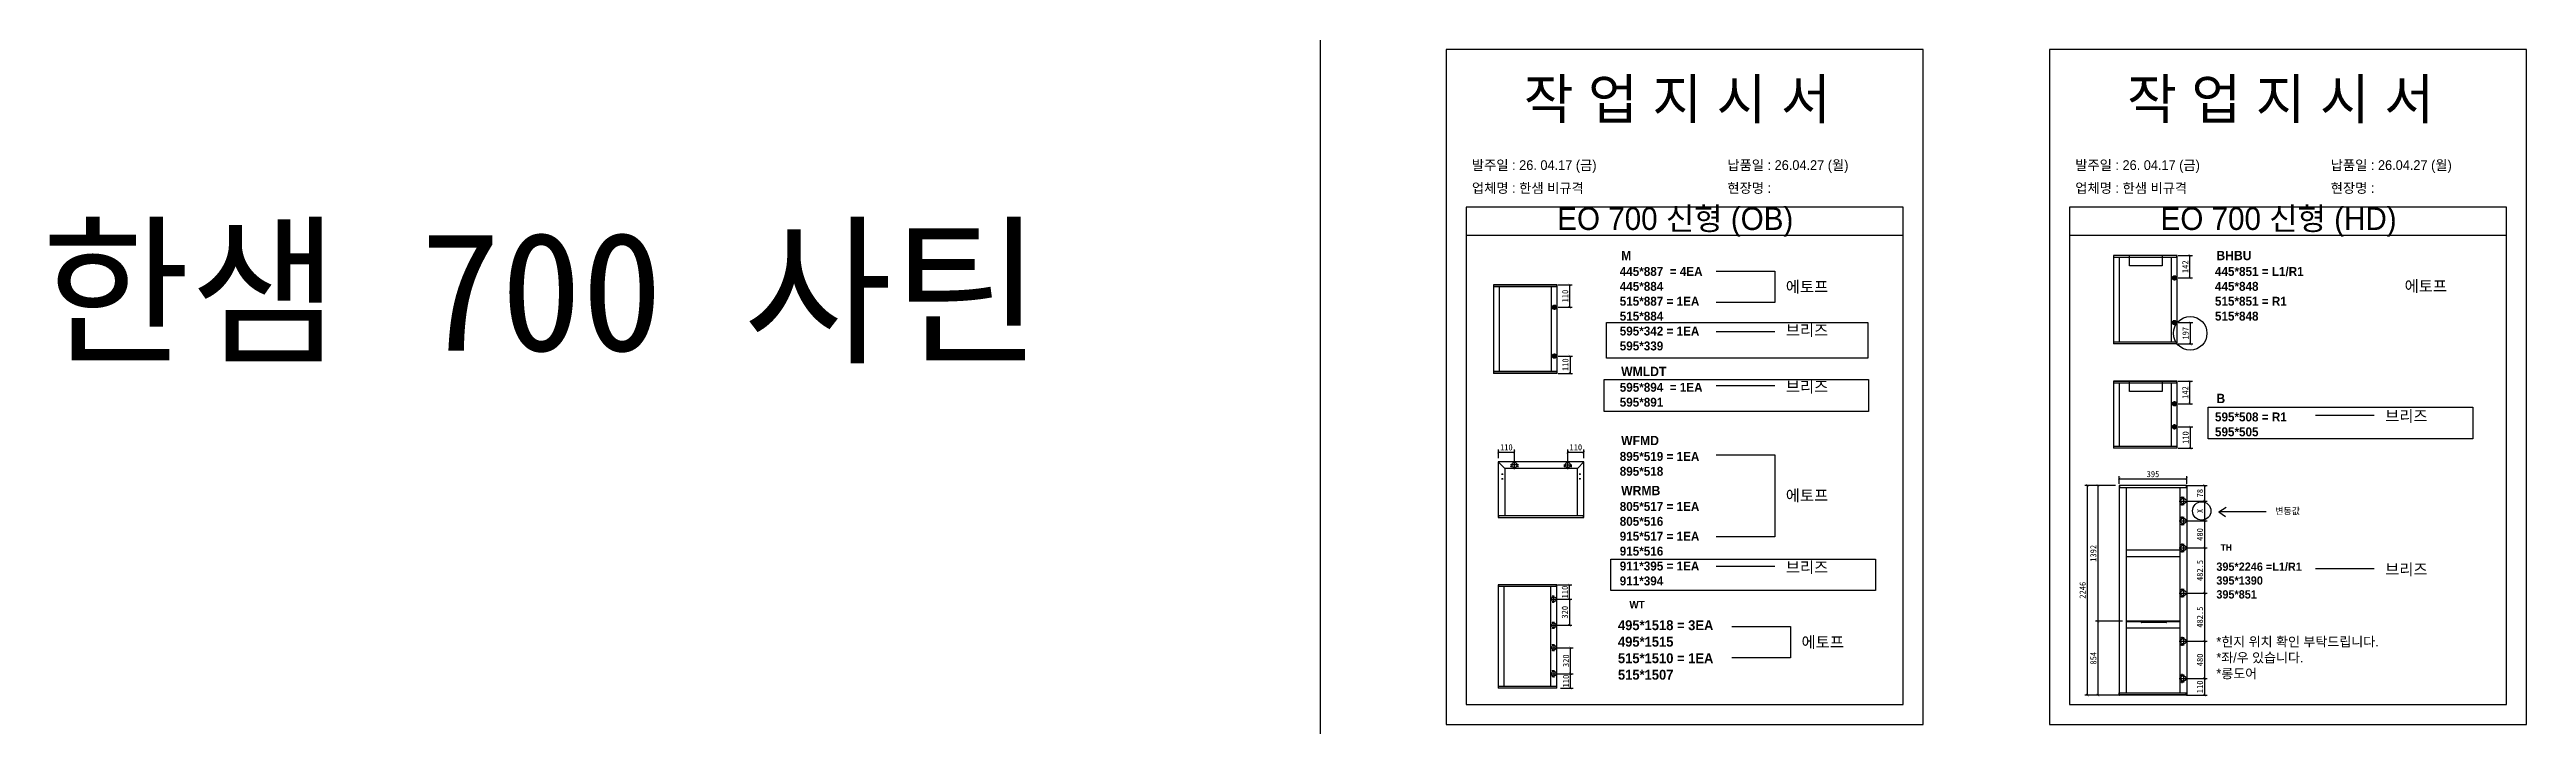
# Model space of a CAD drawing. Header units: millimetres. Extents: x -44117 to 256353, y -2095463 to 65325.
# Drawn here: x 105175 to 115164, y -880679 to -877959 of the extents above; entities that cross this region are included whole.
import ezdxf

# ---------------------------------------------------------------- set-up
doc = ezdxf.new("R2010")
doc.units = ezdxf.units.MM
doc.header["$LTSCALE"] = 10
doc.linetypes.add('CENTER', pattern=[50.8, 31.75, -6.35, 6.35, -6.35])
doc.linetypes.add('HIDDEN', pattern=[9.525, 6.35, -3.175])
doc.layers.add('CENTER', color=4, linetype='CENTER')
doc.layers.add('HIDDEN', color=3, linetype='HIDDEN')
doc.layers.add('Layer1', color=7, linetype='Continuous', lineweight=70)
doc.styles.add('MtX_Gulim', font='')
doc.styles.get('MtX_Gulim').set_extended_font_data('Gulim', bold=True)
doc.dimstyles.new('ISO-25', dxfattribs={"dimtxt": 2.5, "dimasz": 2.5, "dimexe": 1, "dimexo": 1, "dimtad": 1, "dimtxsty": 'Standard', "dimblk": 'ARCHTICK', "dimcen": 2.5, "dimadec": 0, "dimazin": 0, "dimtfac": 1, "dimtmove": 0, "dimatfit": 3, "dimfxl": 0, "dimarcsym": 0})

msp = doc.modelspace()

# ---------------------------------------------------------------- texts
at = {"linetype": 'Continuous', "style": 'MtX_Gulim'}
for s, height, p in [('M', 37.49849, (111513.13663, -878807.88791)), ('BHBU', 37.498494, (113913.81433, -878807.88791)), ('WMLDT', 37.498494, (111513.13663, -879274.89809)), ('B', 37.49849, (113913.81433, -879383.69576)), ('WFMD', 37.498494, (111513.13663, -879553.33755)), ('WRMB', 37.498494, (111513.13663, -879754.96612)), ('변동값', 26.080303, (114150.47903, -879831.87595)), ('TH', 26.080303, (113931.01364, -879978.59661)), ('WT', 30.315933, (111546.4711, -880211.55005))]:
    msp.add_text(s, height=height, dxfattribs=at).set_placement(p)
at = {"attachment_point": 1}
for s, width, gutter_width, heights, insert, char_height in [('{\\fGulim|b0|i0|c129|p50;작 업 지 시 서}', 3786.0728481, 14.30944, [-178.40505], (111120.11949, -878078.22736), 160.2657825), ('{\\fGulim|b0|i0|c129|p50;작 업 지 시 서}', 3786.0728481, 14.30944, [-178.40505], (113553.48833, -878078.22736), 160.2657825), ('{\\fGulim|b0|i0|c129|p50;업체명 : 한샘 비규격}', 3786.0728481, 14.30944, [41.34032], (110911.27661, -878497.30269), 39.2651167), ('\\pt11;{\\fGulim|b0|i0|c129|p50;발주일 : 26. 04.17 (금)}', 3786.0728481, 14.30944, [39.49878], (110911.27661, -878404.97108), 39.2651167), ('{\\fGulim|b0|i0|c129|p50;현장명 :}', 3786.0728481, 14.30944, [45.21037], (111941.53143, -878497.30269), 39.2651167), ('{\\fGulim|b0|i0|c129|p50;납품일 : 26.04.27 (월)}', 3786.0728481, 14.30944, [40.16974], (111941.53143, -878404.97108), 39.2651167), ('{\\fGulim|b0|i0|c129|p50;업체명 : 한샘 비규격}', 3786.0728481, 14.30944, [41.34032], (113344.64544, -878497.30269), 39.2651167), ('\\pt11;{\\fGulim|b0|i0|c129|p50;발주일 : 26. 04.17 (금)}', 3786.0728481, 14.30944, [39.49878], (113344.64544, -878404.97108), 39.2651167), ('{\\fGulim|b0|i0|c129|p50;현장명 :}', 3786.0728481, 14.30944, [45.21037], (114374.90027, -878497.30269), 39.2651167), ('{\\fGulim|b0|i0|c129|p50;납품일 : 26.04.27 (월)}', 3786.0728481, 14.30944, [40.16974], (114374.90027, -878404.97108), 39.2651167), ('{\\fGulim|b0|i0|c129|p50;EO 700 신형 (OB)}', 2155.3243433, 8.14604, [-114.80382], (111255.50316, -878594.80815), 91.2356303), ('{\\fGulim|b0|i0|c129|p50;EO 700 신형 (HD)}', 2155.3243433, 8.14604, [-114.80382], (113688.87199, -878594.80815), 91.2356303), ('{\\f굴림|b0|i0|c129|p50;한샘} 700 {\\f굴림|b0|i0|c129|p50;사틴}', 5072.1082947, 2395.6482, [-533.35869], (105140.70232, -878693.79932), 479.1296392), ('{\\f굴림|b0|i0|c129|p50;한샘} 700 {\\f굴림|b0|i0|c129|p50;사틴}', 5072.1082947, 2395.6482, [-533.35869], (105140.70232, -878693.79932), 479.1296392), ('{\\f굴림|b0|i0|c129|p50;한샘} 700 {\\f굴림|b0|i0|c129|p50;사틴}', 5072.1082947, 2395.6482, [-533.35869], (105140.70232, -878693.79932), 479.1296392), ('{\\f굴림|b0|i0|c129|p50;한샘} 700 {\\f굴림|b0|i0|c129|p50;사틴}', 5072.1082947, 2395.6482, [-533.35869], (105140.70232, -878693.79932), 479.1296392), ('{\\f굴림|b0|i0|c129|p50;한샘} 700 {\\f굴림|b0|i0|c129|p50;사틴}', 5072.1082947, 2395.6482, [-533.35869], (105140.70232, -878693.79932), 479.1296392), ('{\\f굴림|b1|i0|c129|p50;445*887  = 4EA\\P\\C1;445*884\\P\\C256;515*887 = 1EA\\P\\C1;515*884\\P\\C256;595*342 = 1EA\\P\\C1;595*339}', 10891.9816234, 140.08053, [-337.57503], (111507.46995, -878835.2395), 36.0207087), ('{\\f굴림|b1|i0|c129|p50;에토프}', 13746.5878503, 176.7933, [-50.57251], (112177.17534, -878892.50249), 45.4611341), ('{\\f굴림|b1|i0|c129|p50;445*851 = L1/R1\\P\\C1;445*848\\P\\C256;515*851 = R1\\P\\C1;515*848}', 10891.9816234, 140.08053, [-220.65066], (113908.14766, -878835.2395), 36.0207087), ('{\\f굴림|b1|i0|c129|p50;에토프}', 13746.5878503, 176.7933, [-50.57251], (114672.89647, -878889.76285), 45.4611341), ('{\\f굴림|b1|i0|c129|p50;브리즈}', 13746.5878503, 176.7933, [-50.51237], (112177.17534, -879067.6313), 45.4611341), ('{\\f굴림|b1|i0|c129|p50;브리즈}', 13746.5878503, 176.7933, [-50.51237], (112177.17534, -879294.99152), 45.4611341), ('{\\f굴림|b1|i0|c129|p50;595*894  = 1EA\\P\\C1;595*891}', 10891.9816234, 140.08053, [454.32757], (111507.46995, -879302.24968), 36.0207087), ('{\\f굴림|b1|i0|c129|p50;595*508 = R1\\P\\C1;595*505}', 10891.9816234, 140.08053, [-97.0558], (113908.14766, -879421.60884), 36.0207087), ('{\\f굴림|b1|i0|c129|p50;브리즈}', 13746.5878503, 176.7933, [-50.51237], (114594.46943, -879413.31486), 45.4611341), ('{\\f굴림|b1|i0|c129|p50;895*519 = 1EA\\P\\C1;895*518}', 10891.9816234, 140.08053, [454.32757], (111507.46995, -879580.68914), 36.0207087), ('{\\f굴림|b1|i0|c129|p50;805*517 = 1EA\\P\\C1;805*516\\P\\C256;915*517 = 1EA\\P\\C1;915*516\\P\\C256;911*395 = 1EA\\P\\C1;911*394}', 10891.9816234, 140.08053, [454.32757], (111507.46995, -879782.31771), 36.0207087), ('{\\f굴림|b1|i0|c129|p50;에토프}', 13746.5878503, 176.7933, [-50.57251], (112177.17534, -879733.58168), 45.4611341), ('{\\f굴림|b1|i0|c129|p50;브리즈}', 13746.5878503, 176.7933, [-50.51237], (112177.17534, -880022.77466), 45.4611341), ('{\\f굴림|b1|i0|c129|p50;395*2246 =L1/R1\\P\\C1;395*1390\\P395*851}', 10125.1134004, 130.21793, [-149.21912], (113913.73026, -880026.33602), 33.4846104), ('{\\f굴림|b1|i0|c129|p50;브리즈}', 13746.5878503, 176.7933, [-50.51237], (114594.46943, -880031.45959), 45.4611341), ('{\\f굴림|b1|i0|c129|p50;495*1518 = 3EA\\P\\C1;495*1515\\P\\C256;515*1510 = 1EA\\P\\C1;515*1507}', 12072.7918459, 155.2668, [-240.98041], (111500.27388, -880259.03065), 39.9257485), ('{\\f굴림|b1|i0|c129|p50;에토프}', 13746.5878503, 176.7933, [-50.57251], (112240.54432, -880324.64144), 45.4611341), ('{\\fGulim|b0|i0|c129|p50;*힌지 위치 확인 부탁드립니다.\\P*좌/우 있습니다.\\P*롱도어}', 908.2860292, 3.43286, [-176.43788], (113913.85313, -880326.27747), 38.448064)]:
    msp.add_mtext_dynamic_manual_height_columns(s, width=width, gutter_width=gutter_width, heights=heights, dxfattribs=dict(at, insert=insert, char_height=char_height))

# ---------------------------------------------------------------- blocks, each defined once
blk = doc.blocks.new('_ArchTick')
at = {"color": 0, "linetype": 'ByBlock', "const_width": 0.15}
blk.add_lwpolyline([(-0.5, -0.5), (0.5, 0.5)], dxfattribs=at)
blk = doc.blocks.new('*D5795')
at = {"color": 0, "lineweight": -2}
for p, q in [((111259.1, -878907.1), (111316.2, -878907.1)), ((111306.2, -878997.7), (111306.2, -878907.1)), ((111259.1, -878997.7), (111316.2, -878997.7))]:
    blk.add_line(p, q, dxfattribs=at)
at = {"layer": 'Defpoints', "color": 0}
for p in [(111244.1, -878907.1), (111306.2, -878907.1), (111244.1, -878997.7)]:
    blk.add_point(p, dxfattribs=at)
at = {"color": 0, "lineweight": -2, "xscale": 10, "yscale": 10, "zscale": 10}
for p, rotation in [((111306.2, -878907.1), 90), ((111306.2, -878997.7), 270)]:
    blk.add_blockref('_ArchTick', p, dxfattribs=dict(at, rotation=rotation))
at = {"color": 0, "insert": (111287.5, -878952.4), "char_height": 25, "attachment_point": 5, "rotation": 90}
blk.add_mtext('110', dxfattribs=at)
blk = doc.blocks.new('*D5796')
at = {"color": 0, "lineweight": -2}
for p, q in [((111259.1, -879194.2), (111317.2, -879194.2)), ((111259.1, -879263.9), (111317.2, -879263.9)), ((111307.2, -879194.2), (111307.2, -879263.9))]:
    blk.add_line(p, q, dxfattribs=at)
at = {"layer": 'Defpoints', "color": 0}
for p in [(111244.1, -879194.2), (111244.1, -879263.9), (111307.2, -879263.9)]:
    blk.add_point(p, dxfattribs=at)
at = {"color": 0, "lineweight": -2, "xscale": 10, "yscale": 10, "zscale": 10}
for p, rotation in [((111307.2, -879194.2), 90), ((111307.2, -879263.9), 270)]:
    blk.add_blockref('_ArchTick', p, dxfattribs=dict(at, rotation=rotation))
at = {"color": 0, "insert": (111288.4, -879229.1), "char_height": 25, "attachment_point": 5, "rotation": 90}
blk.add_mtext('110', dxfattribs=at)
blk = doc.blocks.new('*D5797')
at = {"color": 0, "lineweight": -2}
for p, q in [((111018, -879605.6), (111018, -879571)), ((111018, -879581), (111082.5, -879581)), ((111082.5, -879618.3), (111082.5, -879571))]:
    blk.add_line(p, q, dxfattribs=at)
at = {"layer": 'Defpoints', "color": 0}
for p in [(111082.5, -879581), (111018, -879620.6), (111082.5, -879633.3)]:
    blk.add_point(p, dxfattribs=at)
at = {"color": 0, "lineweight": -2, "xscale": 10, "yscale": 10, "zscale": 10, "rotation": 180}
blk.add_blockref('_ArchTick', (111018, -879581), dxfattribs=at)
at = {"color": 0, "lineweight": -2, "xscale": 10, "yscale": 10, "zscale": 10}
blk.add_blockref('_ArchTick', (111082.5, -879581), dxfattribs=at)
at = {"color": 0, "insert": (111050.2, -879562.3), "char_height": 25, "attachment_point": 5}
blk.add_mtext('110', dxfattribs=at)
blk = doc.blocks.new('*D5798')
at = {"color": 0, "lineweight": -2}
for p, q in [((111298, -879618.3), (111298, -879571)), ((111298, -879581), (111362.6, -879581)), ((111362.6, -879605.6), (111362.6, -879571))]:
    blk.add_line(p, q, dxfattribs=at)
at = {"layer": 'Defpoints', "color": 0}
for p in [(111362.6, -879581), (111298, -879633.3), (111362.6, -879620.6)]:
    blk.add_point(p, dxfattribs=at)
at = {"color": 0, "lineweight": -2, "xscale": 10, "yscale": 10, "zscale": 10, "rotation": 180}
blk.add_blockref('_ArchTick', (111298, -879581), dxfattribs=at)
at = {"color": 0, "lineweight": -2, "xscale": 10, "yscale": 10, "zscale": 10}
blk.add_blockref('_ArchTick', (111362.6, -879581), dxfattribs=at)
at = {"color": 0, "insert": (111330.3, -879562.3), "char_height": 25, "attachment_point": 5}
blk.add_mtext('110', dxfattribs=at)
blk = doc.blocks.new('*D5799')
at = {"color": 0, "lineweight": -2}
for p, q in [((111256.9, -880116.4), (111314.9, -880116.4)), ((111256.9, -880174.2), (111314.9, -880174.2)), ((111304.9, -880174.2), (111304.9, -880116.4))]:
    blk.add_line(p, q, dxfattribs=at)
at = {"layer": 'Defpoints', "color": 0}
for p in [(111241.9, -880116.4), (111241.9, -880174.2), (111304.9, -880116.4)]:
    blk.add_point(p, dxfattribs=at)
at = {"color": 0, "lineweight": -2, "xscale": 10, "yscale": 10, "zscale": 10}
for p, rotation in [((111304.9, -880116.4), 90), ((111304.9, -880174.2), 270)]:
    blk.add_blockref('_ArchTick', p, dxfattribs=dict(at, rotation=rotation))
at = {"color": 0, "insert": (111286.1, -880145.3), "char_height": 25, "attachment_point": 5, "rotation": 90}
blk.add_mtext('110', dxfattribs=at)
blk = doc.blocks.new('*D5800')
at = {"color": 0, "lineweight": -2}
for p, q in [((111256.9, -880474.8), (111319.4, -880474.8)), ((111309.4, -880533.3), (111309.4, -880474.8)), ((111268.6, -880533.3), (111319.4, -880533.3))]:
    blk.add_line(p, q, dxfattribs=at)
at = {"layer": 'Defpoints', "color": 0}
for p in [(111241.9, -880474.8), (111309.4, -880474.8), (111253.6, -880533.3)]:
    blk.add_point(p, dxfattribs=at)
at = {"color": 0, "lineweight": -2, "xscale": 10, "yscale": 10, "zscale": 10}
for p, rotation in [((111309.4, -880474.8), 90), ((111309.4, -880533.3), 270)]:
    blk.add_blockref('_ArchTick', p, dxfattribs=dict(at, rotation=rotation))
at = {"color": 0, "insert": (111290.7, -880504.1), "char_height": 25, "attachment_point": 5, "rotation": 90}
blk.add_mtext('110', dxfattribs=at)
blk = doc.blocks.new('*D5801')
at = {"color": 0, "lineweight": -2}
for p, q in [((111256.9, -880369.6), (111319.4, -880369.6)), ((111309.4, -880474.8), (111309.4, -880369.6)), ((111256.9, -880474.8), (111319.4, -880474.8))]:
    blk.add_line(p, q, dxfattribs=at)
at = {"layer": 'Defpoints', "color": 0}
for p in [(111241.9, -880369.6), (111309.4, -880369.6), (111241.9, -880474.8)]:
    blk.add_point(p, dxfattribs=at)
at = {"color": 0, "lineweight": -2, "xscale": 10, "yscale": 10, "zscale": 10}
for p, rotation in [((111309.4, -880369.6), 90), ((111309.4, -880474.8), 270)]:
    blk.add_blockref('_ArchTick', p, dxfattribs=dict(at, rotation=rotation))
at = {"color": 0, "insert": (111290.7, -880422.2), "char_height": 25, "attachment_point": 5, "rotation": 90}
blk.add_mtext('320', dxfattribs=at)
blk = doc.blocks.new('*D5802')
at = {"color": 0, "lineweight": -2}
for p, q in [((111256.9, -880174.2), (111314.9, -880174.2)), ((111304.9, -880174.2), (111304.9, -880279.4)), ((111256.9, -880279.4), (111314.9, -880279.4))]:
    blk.add_line(p, q, dxfattribs=at)
at = {"layer": 'Defpoints', "color": 0}
for p in [(111241.9, -880174.2), (111241.9, -880279.4), (111304.9, -880279.4)]:
    blk.add_point(p, dxfattribs=at)
at = {"color": 0, "lineweight": -2, "xscale": 10, "yscale": 10, "zscale": 10}
for p, rotation in [((111304.9, -880174.2), 90), ((111304.9, -880279.4), 270)]:
    blk.add_blockref('_ArchTick', p, dxfattribs=dict(at, rotation=rotation))
at = {"color": 0, "insert": (111286.1, -880226.8), "char_height": 25, "attachment_point": 5, "rotation": 90}
blk.add_mtext('320', dxfattribs=at)
blk = doc.blocks.new('*D5803')
at = {"color": 0, "lineweight": -2}
for p, q in [((113760, -878788.9), (113817.2, -878788.9)), ((113807.2, -878879.4), (113807.2, -878788.9)), ((113760, -878879.4), (113817.2, -878879.4))]:
    blk.add_line(p, q, dxfattribs=at)
at = {"layer": 'Defpoints', "color": 0}
for p in [(113745, -878788.9), (113807.2, -878788.9), (113745, -878879.4)]:
    blk.add_point(p, dxfattribs=at)
at = {"color": 0, "lineweight": -2, "xscale": 10, "yscale": 10, "zscale": 10}
for p, rotation in [((113807.2, -878788.9), 90), ((113807.2, -878879.4), 270)]:
    blk.add_blockref('_ArchTick', p, dxfattribs=dict(at, rotation=rotation))
at = {"color": 0, "insert": (113788.4, -878834.1), "char_height": 25, "attachment_point": 5, "rotation": 90}
blk.add_mtext('142', dxfattribs=at)
blk = doc.blocks.new('*D5804')
at = {"color": 0, "lineweight": -2}
for p, q in [((113760, -879059.4), (113818.2, -879059.4)), ((113808.2, -879059.4), (113808.2, -879145.6)), ((113760, -879145.6), (113818.2, -879145.6))]:
    blk.add_line(p, q, dxfattribs=at)
at = {"layer": 'Defpoints', "color": 0}
for p in [(113745, -879059.4), (113745, -879145.6), (113808.2, -879145.6)]:
    blk.add_point(p, dxfattribs=at)
at = {"color": 0, "lineweight": -2, "xscale": 10, "yscale": 10, "zscale": 10}
for p, rotation in [((113808.2, -879059.4), 90), ((113808.2, -879145.6), 270)]:
    blk.add_blockref('_ArchTick', p, dxfattribs=dict(at, rotation=rotation))
at = {"color": 0, "insert": (113789.4, -879102.5), "char_height": 25, "attachment_point": 5, "rotation": 90}
blk.add_mtext('197', dxfattribs=at)
blk = doc.blocks.new('*D5805')
at = {"color": 0, "lineweight": -2}
for p, q in [((113760, -879295.8), (113817.2, -879295.8)), ((113760, -879386.4), (113817.2, -879386.4)), ((113807.2, -879386.4), (113807.2, -879295.8))]:
    blk.add_line(p, q, dxfattribs=at)
at = {"layer": 'Defpoints', "color": 0}
for p in [(113745, -879295.8), (113745, -879386.4), (113807.2, -879295.8)]:
    blk.add_point(p, dxfattribs=at)
at = {"color": 0, "lineweight": -2, "xscale": 10, "yscale": 10, "zscale": 10}
for p, rotation in [((113807.2, -879295.8), 90), ((113807.2, -879386.4), 270)]:
    blk.add_blockref('_ArchTick', p, dxfattribs=dict(at, rotation=rotation))
at = {"color": 0, "insert": (113788.4, -879341.1), "char_height": 25, "attachment_point": 5, "rotation": 90}
blk.add_mtext('142', dxfattribs=at)
blk = doc.blocks.new('*D5806')
at = {"color": 0, "lineweight": -2}
for p, q in [((113760, -879479.7), (113818.2, -879479.7)), ((113808.2, -879479.7), (113808.2, -879565.9)), ((113760, -879565.9), (113818.2, -879565.9))]:
    blk.add_line(p, q, dxfattribs=at)
at = {"layer": 'Defpoints', "color": 0}
for p in [(113745, -879479.7), (113745, -879565.9), (113808.2, -879565.9)]:
    blk.add_point(p, dxfattribs=at)
at = {"color": 0, "lineweight": -2, "xscale": 10, "yscale": 10, "zscale": 10}
for p, rotation in [((113808.2, -879479.7), 90), ((113808.2, -879565.9), 270)]:
    blk.add_blockref('_ArchTick', p, dxfattribs=dict(at, rotation=rotation))
at = {"color": 0, "insert": (113789.4, -879522.8), "char_height": 25, "attachment_point": 5, "rotation": 90}
blk.add_mtext('110', dxfattribs=at)
blk = doc.blocks.new('*D5807')
at = {"color": 0, "lineweight": -2}
for p, q in [((113795.6, -879715.3), (113876.2, -879715.3)), ((113795.6, -879778.6), (113876.2, -879778.6)), ((113866.2, -879715.3), (113866.2, -879778.6))]:
    blk.add_line(p, q, dxfattribs=at)
at = {"layer": 'Defpoints', "color": 0}
for p in [(113780.6, -879715.3), (113780.6, -879778.6), (113866.2, -879778.6)]:
    blk.add_point(p, dxfattribs=at)
at = {"color": 0, "lineweight": -2, "xscale": 10, "yscale": 10, "zscale": 10}
for p, rotation in [((113866.2, -879715.3), 90), ((113866.2, -879778.6), 270)]:
    blk.add_blockref('_ArchTick', p, dxfattribs=dict(at, rotation=rotation))
at = {"color": 0, "insert": (113847.5, -879746.9), "char_height": 25, "attachment_point": 5, "rotation": 90}
blk.add_mtext('78', dxfattribs=at)
blk = doc.blocks.new('*D5808')
at = {"color": 0, "lineweight": -2}
for p, q in [((113534.7, -880263.2), (113426.3, -880263.2)), ((113436.3, -880263.2), (113436.3, -880560.9)), ((113534.7, -880560.9), (113426.3, -880560.9))]:
    blk.add_line(p, q, dxfattribs=at)
at = {"layer": 'Defpoints', "color": 0}
for p in [(113549.7, -880263.2), (113436.3, -880560.9), (113549.7, -880560.9)]:
    blk.add_point(p, dxfattribs=at)
at = {"color": 0, "lineweight": -2, "xscale": 10, "yscale": 10, "zscale": 10}
for p, rotation in [((113436.3, -880263.2), 90), ((113436.3, -880560.9), 270)]:
    blk.add_blockref('_ArchTick', p, dxfattribs=dict(at, rotation=rotation))
at = {"color": 0, "insert": (113417.6, -880412.1), "char_height": 25, "attachment_point": 5, "rotation": 90}
blk.add_mtext('854', dxfattribs=at)
blk = doc.blocks.new('*D5809')
at = {"color": 0, "lineweight": -2}
for p, q in [((113795.6, -880493.7), (113876.2, -880493.7)), ((113795.6, -880560.9), (113876.2, -880560.9)), ((113866.2, -880493.7), (113866.2, -880560.9))]:
    blk.add_line(p, q, dxfattribs=at)
at = {"layer": 'Defpoints', "color": 0}
for p in [(113780.6, -880493.7), (113780.6, -880560.9), (113866.2, -880560.9)]:
    blk.add_point(p, dxfattribs=at)
at = {"color": 0, "lineweight": -2, "xscale": 10, "yscale": 10, "zscale": 10}
for p, rotation in [((113866.2, -880493.7), 90), ((113866.2, -880560.9), 270)]:
    blk.add_blockref('_ArchTick', p, dxfattribs=dict(at, rotation=rotation))
at = {"color": 0, "insert": (113847.5, -880527.3), "char_height": 25, "attachment_point": 5, "rotation": 90}
blk.add_mtext('110', dxfattribs=at)
blk = doc.blocks.new('*D5810')
at = {"color": 0, "lineweight": -2}
for p, q in [((113507.5, -879715.3), (113426.3, -879715.3)), ((113436.3, -879715.3), (113436.3, -880263.2)), ((113534.7, -880263.2), (113426.3, -880263.2))]:
    blk.add_line(p, q, dxfattribs=at)
at = {"layer": 'Defpoints', "color": 0}
for p in [(113522.5, -879715.3), (113436.3, -880263.2), (113549.7, -880263.2)]:
    blk.add_point(p, dxfattribs=at)
at = {"color": 0, "lineweight": -2, "xscale": 10, "yscale": 10, "zscale": 10}
for p, rotation in [((113436.3, -879715.3), 90), ((113436.3, -880263.2), 270)]:
    blk.add_blockref('_ArchTick', p, dxfattribs=dict(at, rotation=rotation))
at = {"color": 0, "insert": (113417.6, -879989.3), "char_height": 25, "attachment_point": 5, "rotation": 90}
blk.add_mtext('1392', dxfattribs=at)
blk = doc.blocks.new('*D5811')
at = {"color": 0, "lineweight": -2}
for p, q in [((113795.6, -879967.7), (113876.2, -879967.7)), ((113866.2, -879967.7), (113866.2, -880149.3)), ((113795.6, -880149.3), (113876.2, -880149.3))]:
    blk.add_line(p, q, dxfattribs=at)
at = {"layer": 'Defpoints', "color": 0}
for p in [(113780.6, -879967.7), (113780.6, -880149.3), (113866.2, -880149.3)]:
    blk.add_point(p, dxfattribs=at)
at = {"color": 0, "lineweight": -2, "xscale": 10, "yscale": 10, "zscale": 10}
for p, rotation in [((113866.2, -879967.7), 90), ((113866.2, -880149.3), 270)]:
    blk.add_blockref('_ArchTick', p, dxfattribs=dict(at, rotation=rotation))
at = {"color": 0, "insert": (113847.5, -880058.5), "char_height": 25, "attachment_point": 5, "rotation": 90}
blk.add_mtext('482.5', dxfattribs=at)
blk = doc.blocks.new('*D5812')
at = {"color": 0, "lineweight": -2}
for p, q in [((113795.6, -880149.3), (113876.2, -880149.3)), ((113866.2, -880149.3), (113866.2, -880343.9)), ((113795.6, -880343.9), (113876.2, -880343.9))]:
    blk.add_line(p, q, dxfattribs=at)
at = {"layer": 'Defpoints', "color": 0}
for p in [(113780.6, -880149.3), (113780.6, -880343.9), (113866.2, -880343.9)]:
    blk.add_point(p, dxfattribs=at)
at = {"color": 0, "lineweight": -2, "xscale": 10, "yscale": 10, "zscale": 10}
for p, rotation in [((113866.2, -880149.3), 90), ((113866.2, -880343.9), 270)]:
    blk.add_blockref('_ArchTick', p, dxfattribs=dict(at, rotation=rotation))
at = {"color": 0, "insert": (113847.5, -880246.6), "char_height": 25, "attachment_point": 5, "rotation": 90}
blk.add_mtext('482.5', dxfattribs=at)
blk = doc.blocks.new('*D5813')
at = {"color": 0, "lineweight": -2}
for p, q in [((113795.6, -880343.9), (113876.2, -880343.9)), ((113866.2, -880343.9), (113866.2, -880493.7)), ((113795.6, -880493.7), (113876.2, -880493.7))]:
    blk.add_line(p, q, dxfattribs=at)
at = {"layer": 'Defpoints', "color": 0}
for p in [(113780.6, -880343.9), (113780.6, -880493.7), (113866.2, -880493.7)]:
    blk.add_point(p, dxfattribs=at)
at = {"color": 0, "lineweight": -2, "xscale": 10, "yscale": 10, "zscale": 10}
for p, rotation in [((113866.2, -880343.9), 90), ((113866.2, -880493.7), 270)]:
    blk.add_blockref('_ArchTick', p, dxfattribs=dict(at, rotation=rotation))
at = {"color": 0, "insert": (113847.5, -880418.8), "char_height": 25, "attachment_point": 5, "rotation": 90}
blk.add_mtext('480', dxfattribs=at)
blk = doc.blocks.new('*D5814')
at = {"color": 0, "lineweight": -2}
for p, q in [((113795.6, -879858.6), (113876.2, -879858.6)), ((113866.2, -879858.6), (113866.2, -879967.7)), ((113795.6, -879967.7), (113876.2, -879967.7))]:
    blk.add_line(p, q, dxfattribs=at)
at = {"layer": 'Defpoints', "color": 0}
for p in [(113780.6, -879858.6), (113780.6, -879967.7), (113866.2, -879967.7)]:
    blk.add_point(p, dxfattribs=at)
at = {"color": 0, "lineweight": -2, "xscale": 10, "yscale": 10, "zscale": 10}
for p, rotation in [((113866.2, -879858.6), 90), ((113866.2, -879967.7), 270)]:
    blk.add_blockref('_ArchTick', p, dxfattribs=dict(at, rotation=rotation))
at = {"color": 0, "insert": (113847.5, -879913.2), "char_height": 25, "attachment_point": 5, "rotation": 90}
blk.add_mtext('480', dxfattribs=at)
blk = doc.blocks.new('*D5815')
at = {"color": 0, "lineweight": -2}
for p, q in [((113507.5, -879715.3), (113382.9, -879715.3)), ((113392.9, -879715.3), (113392.9, -880560.9)), ((113507.5, -880560.9), (113382.9, -880560.9))]:
    blk.add_line(p, q, dxfattribs=at)
at = {"layer": 'Defpoints', "color": 0}
for p in [(113522.5, -879715.3), (113392.9, -880560.9), (113522.5, -880560.9)]:
    blk.add_point(p, dxfattribs=at)
at = {"color": 0, "lineweight": -2, "xscale": 10, "yscale": 10, "zscale": 10}
for p, rotation in [((113392.9, -879715.3), 90), ((113392.9, -880560.9), 270)]:
    blk.add_blockref('_ArchTick', p, dxfattribs=dict(at, rotation=rotation))
at = {"color": 0, "insert": (113374.2, -880138.1), "char_height": 25, "attachment_point": 5, "rotation": 90}
blk.add_mtext('2246', dxfattribs=at)
blk = doc.blocks.new('*D5816')
at = {"color": 0, "lineweight": -2}
for p, q in [((113522.2, -879709.5), (113522.2, -879678.6)), ((113522.2, -879688.6), (113794, -879688.6)), ((113794, -879709.5), (113794, -879678.6))]:
    blk.add_line(p, q, dxfattribs=at)
at = {"layer": 'Defpoints', "color": 0}
for p in [(113794, -879688.6), (113522.2, -879724.5), (113794, -879724.5)]:
    blk.add_point(p, dxfattribs=at)
at = {"color": 0, "lineweight": -2, "xscale": 10, "yscale": 10, "zscale": 10, "rotation": 180}
blk.add_blockref('_ArchTick', (113522.2, -879688.6), dxfattribs=at)
at = {"color": 0, "lineweight": -2, "xscale": 10, "yscale": 10, "zscale": 10}
blk.add_blockref('_ArchTick', (113794, -879688.6), dxfattribs=at)
at = {"color": 0, "insert": (113658.1, -879669.9), "char_height": 25, "attachment_point": 5}
blk.add_mtext('395', dxfattribs=at)
blk = doc.blocks.new('*D5817')
at = {"color": 0, "lineweight": -2}
for p, q in [((113795.6, -879778.6), (113876.2, -879778.6)), ((113866.2, -879778.6), (113866.2, -879858.6)), ((113795.6, -879858.6), (113876.2, -879858.6))]:
    blk.add_line(p, q, dxfattribs=at)
at = {"layer": 'Defpoints', "color": 0}
for p in [(113780.6, -879778.6), (113780.6, -879858.6), (113866.2, -879858.6)]:
    blk.add_point(p, dxfattribs=at)
at = {"color": 0, "lineweight": -2, "xscale": 10, "yscale": 10, "zscale": 10}
for p, rotation in [((113866.2, -879778.6), 90), ((113866.2, -879858.6), 270)]:
    blk.add_blockref('_ArchTick', p, dxfattribs=dict(at, rotation=rotation))
at = {"color": 0, "insert": (113847.5, -879818.6), "char_height": 25, "attachment_point": 5, "rotation": 90}
blk.add_mtext('X', dxfattribs=at)

# ---------------------------------------------------------------- dimensions: what is measured, and where the dimension line sits
for base, p1, p2, text, picture, middle in [((113807.16352, -878788.85148), (113745.04418, -878879.447), (113745.04418, -878788.85148), '142', '*D5803', (113788.41352, -878834.14924)), ((111306.20111, -878907.14024), (111244.08177, -878997.73577), (111244.08177, -878907.14024), '110', '*D5795', (111287.45111, -878952.438)), ((113808.15707, -879145.62046), (113745.04418, -879059.4226), (113745.04418, -879145.62046), '197', '*D5804', (113789.40707, -879102.52153)), ((111307.19466, -879263.90923), (111244.08177, -879194.2137), (111244.08177, -879263.90923), '110', '*D5796', (111288.44466, -879229.06146)), ((113807.16352, -879295.80332), (113745.04418, -879386.39884), (113745.04418, -879295.80332), '142', '*D5805', (113788.41352, -879341.10108)), ((113808.15707, -879565.93503), (113745.04418, -879479.73716), (113745.04418, -879565.93503), '110', '*D5806', (113789.40707, -879522.83609)), ((113392.92541, -880560.92194), (113522.49042, -879715.29075), (113522.49042, -880560.92194), '2246', '*D5815', (113374.17541, -880138.10634)), ((113436.34679, -880263.2448), (113522.49042, -879715.29075), (113549.67307, -880263.2448), '1392', '*D5810', (113417.59679, -879989.26777)), ((113866.21023, -879778.58332), (113780.57287, -879715.29075), (113780.57287, -879778.58332), '78', '*D5807', (113847.46023, -879746.93703)), ((113866.21023, -879858.62402), (113780.57287, -879778.58331), (113780.57287, -879858.62402), 'X', '*D5817', (113847.46023, -879818.60366)), ((113866.21023, -879967.72659), (113780.57287, -879858.62401), (113780.57287, -879967.72659), '480', '*D5814', (113847.46023, -879913.1753)), ((113866.21023, -880149.3456), (113780.57287, -879967.72659), (113780.57287, -880149.3456), '482.5', '*D5811', (113847.46023, -880058.53609)), ((111304.85866, -880279.42664), (111241.93352, -880174.24409), (111241.93352, -880279.42664), '320', '*D5802', (111286.10866, -880226.83536)), ((113866.21023, -880343.86513), (113780.57287, -880149.34559), (113780.57287, -880343.86513), '482.5', '*D5812', (113847.46023, -880246.60536)), ((113436.34679, -880560.92194), (113549.67307, -880263.2448), (113549.67307, -880560.92194), '854', '*D5808', (113417.59679, -880412.08337)), ((111309.43012, -880369.63663), (111241.93352, -880474.81916), (111241.93352, -880369.63663), '320', '*D5801', (111290.68012, -880422.22789)), ((113866.21023, -880493.72887), (113780.57287, -880343.86514), (113780.57287, -880493.72887), '480', '*D5813', (113847.46023, -880418.797)), ((111309.43012, -880474.81916), (111253.57206, -880533.32386), (111241.93352, -880474.81916), '110', '*D5800', (111290.68012, -880504.07151)), ((113866.21023, -880560.92194), (113780.57287, -880493.72888), (113780.57287, -880560.92194), '110', '*D5809', (113847.46023, -880527.32541))]:
    dim = msp.add_linear_dim(base=base, p1=p1, p2=p2, angle=90, text=text, dimstyle='ISO-25', override={"dimscale": 10, "dimasz": 1, "dimexo": 1.5, "dimtxsty": 'Standard'})
    dim.commit()
    dim.dimension.update_dxf_attribs({"geometry": picture, "text_midpoint": middle})
for base, p1, p2, text, picture, middle in [((111082.49571, -879581.00064), (111017.97566, -879620.58104), (111082.49571, -879633.30747), '110', '*D5797', (111050.23569, -879562.25064)), ((111362.56553, -879581.00064), (111298.04549, -879633.30747), (111362.56553, -879620.58104), '110', '*D5798', (111330.30551, -879562.25064)), ((113794.01149, -879688.64079), (113522.185, -879724.45639), (113794.01149, -879724.45639), '395', '*D5816', (113658.09824, -879669.89079))]:
    dim = msp.add_linear_dim(base=base, p1=p1, p2=p2, text=text, dimstyle='ISO-25', override={"dimscale": 10, "dimasz": 1, "dimexo": 1.5, "dimtxsty": 'Standard'})
    dim.commit()
    dim.dimension.update_dxf_attribs({"geometry": picture, "text_midpoint": middle})
dim = msp.add_linear_dim(base=(111304.85866, -880116.40701), p1=(111241.93352, -880174.24409), p2=(111241.93352, -880116.40701), angle=90, text='110', dimstyle='ISO-25', override={"dimscale": 10, "dimasz": 1, "dimexo": 1.5, "dimtxsty": 'Standard'})
dim.commit()
dim.dimension.update_dxf_attribs({"geometry": '*D5799', "text_midpoint": (111304.85866, -880145.32555), "dimtype": 160})

# ---------------------------------------------------------------- linework, layer by layer
for p, q in [((112650.87911, -878594.52039), (110887.9555, -878594.52039)), ((115084.24794, -878594.52039), (113321.32434, -878594.52039)), ((112650.87911, -878708.99595), (110887.9555, -878708.99595)), ((115084.24794, -878708.99595), (113321.32434, -878708.99595)), ((113499.26823, -878789.10778), (113499.26823, -879145.36416)), ((113756.12928, -878789.56912), (113499.26823, -878789.56912)), ((113755.87298, -878788.85148), (113499.52453, -878788.85148)), ((113754.84778, -878796.54047), (113754.84778, -878788.85148)), ((113756.12928, -879145.36416), (113756.12928, -878789.10778)), ((113756.12928, -878796.54047), (113499.26823, -878796.54047)), ((113522.07889, -878796.02787), (113522.07889, -879137.93148)), ((113733.06232, -879137.93148), (113733.06232, -878796.54047)), ((110998.30581, -878907.39654), (110998.30581, -879263.65292)), ((111255.16687, -878907.85788), (110998.30581, -878907.85788)), ((111255.16687, -878914.82923), (110998.30581, -878914.82923)), ((111254.91057, -878907.14024), (110998.56211, -878907.14024)), ((111021.11648, -878914.31663), (111021.11648, -879256.22024)), ((111232.09991, -879256.22024), (111232.09991, -878914.82923)), ((111253.88537, -878914.82923), (111253.88537, -878907.14024)), ((111255.16687, -879263.65292), (111255.16687, -878907.39654)), ((111896.55091, -879095.37757), (112133.12843, -879095.37757)), ((113756.12928, -879137.93148), (113499.26823, -879137.93148)), ((113756.12928, -879144.90282), (113499.26823, -879144.90282)), ((113755.87298, -879145.62046), (113499.52453, -879145.62046)), ((113500.54973, -879145.62046), (113500.54973, -879137.93148)), ((113754.84778, -879137.93148), (113754.84778, -879145.62046)), ((111255.16687, -879256.22024), (110998.30581, -879256.22024)), ((111255.16687, -879263.19159), (110998.30581, -879263.19159)), ((111254.91057, -879263.90923), (110998.56211, -879263.90923)), ((110999.58731, -879263.90923), (110999.58731, -879256.22024)), ((111253.88537, -879256.22024), (111253.88537, -879263.90923)), ((111896.55091, -879313.52048), (112133.12843, -879313.52048)), ((113499.26823, -879296.05962), (113499.26823, -879565.67872)), ((113756.12928, -879296.52096), (113499.26823, -879296.52096)), ((113756.12928, -879303.49231), (113499.26823, -879303.49231)), ((113755.87298, -879295.80332), (113499.52453, -879295.80332)), ((113522.07889, -879302.97971), (113522.07889, -879558.24604)), ((113733.06232, -879558.24604), (113733.06232, -879303.49231)), ((113754.84778, -879303.49231), (113754.84778, -879295.80332)), ((113756.12928, -879565.67872), (113756.12928, -879296.05962)), ((114313.845, -879431.84382), (114550.42252, -879431.84382)), ((113756.12928, -879558.24604), (113499.26823, -879558.24604)), ((113756.12928, -879565.21739), (113499.26823, -879565.21739)), ((113755.87298, -879565.93503), (113499.52453, -879565.93503)), ((113500.54973, -879565.93503), (113500.54973, -879558.24604)), ((113754.84778, -879558.24604), (113754.84778, -879565.93503)), ((111017.6797, -879620.58104), (111017.6797, -879844.92137)), ((111044.02045, -879646.92179), (111017.76638, -879620.37176)), ((111362.56553, -879620.28508), (111017.97566, -879620.28508)), ((111030.99806, -879670.00695), (111036.91733, -879670.00695)), ((111030.99806, -879688.94861), (111036.91733, -879688.94861)), ((111033.95769, -879667.04731), (111033.95769, -879672.96658)), ((111033.95769, -879685.98897), (111033.95769, -879691.90824)), ((111044.02045, -879646.92179), (111044.02045, -879836.93035)), ((111336.52074, -879646.92179), (111044.02045, -879646.92179)), ((111098.63913, -879633.30747), (111066.3523, -879633.30747)), ((111071.54506, -879639.22674), (111066.80964, -879639.22674)), ((111069.17735, -879636.85903), (111069.17735, -879641.59445)), ((111082.49571, -879649.45089), (111082.49571, -879617.16405)), ((111098.18177, -879639.22674), (111093.44636, -879639.22674)), ((111095.81407, -879636.85903), (111095.81407, -879641.59445)), ((111281.90207, -879633.30747), (111314.18891, -879633.30747)), ((111287.09485, -879639.22674), (111282.35943, -879639.22674)), ((111284.72714, -879636.85903), (111284.72714, -879641.59445)), ((111298.0455, -879649.45089), (111298.0455, -879617.16405)), ((111313.73156, -879639.22674), (111308.99615, -879639.22674)), ((111311.36385, -879636.85903), (111311.36385, -879641.59445)), ((111336.52074, -879646.92179), (111362.77481, -879620.37176)), ((111336.52074, -879836.33843), (111336.52074, -879646.92179)), ((111349.54314, -879670.00695), (111343.62387, -879670.00695)), ((111349.54314, -879688.94861), (111343.62387, -879688.94861)), ((111346.58351, -879667.04731), (111346.58351, -879672.96658)), ((111346.58351, -879685.98897), (111346.58351, -879691.90824)), ((111362.8615, -879844.92137), (111362.8615, -879620.58104)), ((113522.185, -879715.59617), (113522.185, -880560.61651)), ((113522.185, -879715.59617), (113522.185, -879724.45639)), ((113794.01149, -879716.14593), (113522.185, -879716.14593)), ((113522.185, -879724.45639), (113794.01149, -879724.45639)), ((113793.70606, -879715.29075), (113522.49042, -879715.29075)), ((113523.71211, -879715.29075), (113523.71211, -879724.45639)), ((113549.67307, -879724.45639), (113549.67307, -880551.7563)), ((113766.52341, -879724.45639), (113766.52341, -880551.7563)), ((113792.48437, -879715.29075), (113792.48437, -879724.45639)), ((113794.01149, -879715.59617), (113794.01149, -879724.45639)), ((113794.01149, -879724.45639), (113794.01149, -880560.61651)), ((111017.6797, -879836.33843), (111362.8615, -879836.33843)), ((111017.6797, -879844.38863), (111362.56553, -879844.38863)), ((111017.97566, -879845.21733), (111362.56553, -879845.21733)), ((111019.15951, -879836.33843), (111019.15951, -879845.21733)), ((111361.38168, -879845.21733), (111361.38168, -879836.33843)), ((113923.79347, -879821.52825), (113953.04322, -879803.24716)), ((114113.91684, -879821.52825), (113923.79347, -879821.52825)), ((113923.79347, -879821.52825), (113950.60574, -879841.02809)), ((111896.55091, -880041.30361), (112133.12843, -880041.30361)), ((114313.845, -880049.98854), (114550.42252, -880049.98854)), ((111016.65649, -880115.92769), (111016.65649, -880533.13556)), ((111253.65005, -880116.40701), (111016.65649, -880116.40701)), ((111253.65005, -880123.64996), (111016.65649, -880123.64996)), ((111253.38377, -880115.66141), (111016.92277, -880115.66141)), ((111017.98791, -880115.66141), (111017.98791, -880123.64996)), ((111040.35584, -880123.11739), (111040.35584, -880525.4133)), ((111227.40893, -880174.24409), (111256.45811, -880174.24409)), ((111229.68441, -880525.4133), (111229.68441, -880123.64996)), ((111239.27067, -880162.26127), (111235.01011, -880162.26127)), ((111239.27067, -880186.22691), (111235.01011, -880186.22691)), ((111237.14039, -880160.13099), (111237.14039, -880164.39155)), ((111237.14039, -880184.09663), (111237.14039, -880188.35719)), ((111241.93352, -880188.76868), (111241.93352, -880159.7195)), ((111252.31863, -880123.64996), (111252.31863, -880115.66141)), ((111253.65005, -880533.13556), (111253.65005, -880115.92769)), ((111227.40893, -880279.42664), (111256.45811, -880279.42664)), ((111239.27067, -880267.44381), (111235.01011, -880267.44381)), ((111239.27067, -880291.40945), (111235.01011, -880291.40945)), ((111237.14039, -880265.31353), (111237.14039, -880269.57408)), ((111237.14039, -880289.27917), (111237.14039, -880293.53973)), ((111241.93352, -880264.90204), (111241.93352, -880293.95122)), ((111227.40893, -880369.63663), (111256.45811, -880369.63663)), ((111239.27067, -880357.6538), (111235.01011, -880357.6538)), ((111239.27067, -880381.61944), (111235.01011, -880381.61944)), ((111237.14039, -880355.52352), (111237.14039, -880359.78408)), ((111237.14039, -880379.48916), (111237.14039, -880383.74972)), ((111241.93352, -880355.11204), (111241.93352, -880384.16122)), ((111227.40893, -880474.81916), (111256.45811, -880474.81916)), ((111239.27067, -880462.83633), (111235.01011, -880462.83633)), ((111239.27067, -880486.80197), (111235.01011, -880486.80197)), ((111237.14039, -880460.70605), (111237.14039, -880464.96661)), ((111237.14039, -880484.67169), (111237.14039, -880488.93225)), ((111241.93352, -880460.29457), (111241.93352, -880489.34375)), ((111253.65005, -880525.4133), (111016.65649, -880525.4133)), ((111253.65005, -880532.65625), (111016.65649, -880532.65625)), ((111253.38377, -880533.40185), (111016.92277, -880533.40185)), ((111017.98791, -880533.40185), (111017.98791, -880525.4133)), ((111252.31863, -880525.4133), (111252.31863, -880533.40185)), ((113522.185, -880551.7563), (113794.01149, -880551.7563)), ((113522.185, -880560.61651), (113522.185, -880551.7563)), ((113794.01149, -880560.06675), (113522.185, -880560.06675)), ((113793.70606, -880560.92194), (113522.49042, -880560.92194)), ((113523.71211, -880560.92194), (113523.71211, -880551.7563)), ((113792.48437, -880560.92194), (113792.48437, -880551.7563)), ((113794.01149, -880560.61651), (113794.01149, -880551.7563))]:
    msp.add_line(p, q)
at = {"color": 1, "ltscale": 10}
for p, q in [((113766.52341, -879976.84894), (113549.67307, -879976.84894)), ((113766.52341, -880003.60209), (113549.67307, -880003.60209))]:
    msp.add_line(p, q, dxfattribs=at)
at = {"ltscale": 10}
for p, q in [((113766.52341, -880263.2448), (113549.67307, -880263.2448)), ((113549.67307, -880264.74047), (113611.0631, -880264.74047)), ((113766.52341, -880291.46573), (113549.67307, -880291.46573)), ((113611.0631, -880266.3009), (113611.0631, -880263.2448)), ((113711.24185, -880268.13344), (113612.89564, -880268.13344)), ((113713.07439, -880266.3009), (113713.07439, -880263.2448)), ((113713.07439, -880264.74047), (113766.52341, -880264.74047))]:
    msp.add_line(p, q, dxfattribs=at)
at = {"color": 1}
for p in [(110300.49669, 21924.9366), (110300.49669, 14161.07811), (110300.49669, 18584.38997), (110300.49669, 10820.53148), (110300.49669, 18627.87121), (110300.49669, 10864.01272), (110300.49669, 15287.32457), (110300.49669, 7523.46608), (110300.49669, 3746.75115), (110300.49669, 21924.9366), (110300.49669, 14161.07811), (110300.49669, 18584.38997), (110300.49669, 10820.53148), (110300.49669, 18627.87121), (110300.49669, 10864.01272), (110300.49669, 15287.32457), (110300.49669, 7523.46608), (110300.49669, 3746.75115), (110300.49669, 21924.9366), (110300.49669, 14161.07811), (110300.49669, 18584.38997), (110300.49669, 10820.53148), (110300.49669, 18627.87121), (110300.49669, 10864.01272), (110300.49669, 15287.32457), (110300.49669, 7523.46608), (110300.49669, 3746.75115), (110300.49669, 21924.9366), (110300.49669, 14161.07811), (110300.49669, 18584.38997), (110300.49669, 10820.53148), (110300.49669, 18627.87121), (110300.49669, 10864.01272), (110300.49669, 15287.32457), (110300.49669, 7523.46608), (110300.49669, 3746.75115), (110300.49669, 21924.9366), (110300.49669, 14161.07811), (110300.49669, 18584.38997), (110300.49669, 10820.53148), (110300.49669, 18627.87121), (110300.49669, 10864.01272), (110300.49669, 15287.32457), (110300.49669, 7523.46608), (110300.49669, 3746.75115), (110300.49669, 21924.9366), (110300.49669, 14161.07811), (110300.49669, 18584.38997), (110300.49669, 10820.53148), (110300.49669, 18627.87121), (110300.49669, 10864.01272), (110300.49669, 15287.32457), (110300.49669, 7523.46608), (110300.49669, 3746.75115), (110300.49669, 21924.9366), (110300.49669, 14161.07811), (110300.49669, 18584.38997), (110300.49669, 10820.53148), (110300.49669, 18627.87121), (110300.49669, 10864.01272), (110300.49669, 15287.32457), (110300.49669, 7523.46608), (110300.49669, 3746.75115), (110300.49669, 21924.9366), (110300.49669, 14161.07811), (110300.49669, 18584.38997), (110300.49669, 10820.53148), (110300.49669, 18627.87121), (110300.49669, 10864.01272), (110300.49669, 15287.32457), (110300.49669, 7523.46608), (110300.49669, 3746.75115), (110300.49669, 21924.9366), (110300.49669, 14161.07811), (110300.49669, 18584.38997), (110300.49669, 10820.53148), (110300.49669, 18627.87121), (110300.49669, 10864.01272), (110300.49669, 15287.32457), (110300.49669, 7523.46608), (110300.49669, 3746.75115), (110300.49669, 21924.9366), (110300.49669, 14161.07811), (110300.49669, 18584.38997), (110300.49669, 10820.53148), (110300.49669, 18627.87121), (110300.49669, 10864.01272), (110300.49669, 15287.32457), (110300.49669, 7523.46608), (110300.49669, 3746.75115), (110300.49669, 12702.87182), (110300.49669, 4939.01333), (110300.49669, 9362.32519), (110300.49669, 1598.4667), (110300.49669, 9405.80642), (110300.49669, 1641.94794), (110300.49669, 6065.25979), (110300.49669, -1698.5987), (110300.49669, -5475.31363), (110300.49669, 12702.87182), (110300.49669, 4939.01333), (110300.49669, 9362.32519), (110300.49669, 1598.4667), (110300.49669, 9405.80642), (110300.49669, 1641.94794), (110300.49669, 6065.25979), (110300.49669, -1698.5987), (110300.49669, -5475.31363), (110300.49669, 12702.87182), (110300.49669, 4939.01333), (110300.49669, 9362.32519), (110300.49669, 1598.4667), (110300.49669, 9405.80642), (110300.49669, 1641.94794), (110300.49669, 6065.25979), (110300.49669, -1698.5987), (110300.49669, -5475.31363), (110300.49669, 12702.87182), (110300.49669, 4939.01333), (110300.49669, 9362.32519), (110300.49669, 1598.4667), (110300.49669, 9405.80642), (110300.49669, 1641.94794), (110300.49669, 6065.25979), (110300.49669, -1698.5987), (110300.49669, -5475.31363), (110300.49669, 12702.87182), (110300.49669, 4939.01333), (110300.49669, 9362.32519), (110300.49669, 1598.4667), (110300.49669, 9405.80642), (110300.49669, 1641.94794), (110300.49669, 6065.25979), (110300.49669, -1698.5987), (110300.49669, -5475.31363)]:
    msp.add_xline(p, (0, 1), dxfattribs=at)
for points in [[(110807.82261, -880678.92603), (112731.012, -880678.92603), (112731.012, -877958.98674), (110807.82261, -877958.98674)], [(113241.19144, -880678.92603), (115164.38083, -880678.92603), (115164.38083, -877958.98674), (113241.19144, -877958.98674)], [(111454.12021, -879058.50834), (112507.96555, -879058.50834), (112507.96555, -879202.91281), (111454.12021, -879202.91281)], [(111444.9029, -879288.941), (112511.03799, -879288.941), (112511.03799, -879417.98328), (111444.9029, -879417.98328)], [(113880.45233, -879400.62328), (114948.12363, -879400.62328), (114948.12363, -879527.36124), (113880.45233, -879527.36124)], [(111471.08312, -880012.33861), (112538.75443, -880012.33861), (112538.75443, -880139.07657), (111471.08312, -880139.07657)]]:
    msp.add_lwpolyline(points, close=True)
for points in [[(110887.9555, -878594.52039), (110887.9555, -880598.79313), (112650.87911, -880598.79313), (112650.87911, -878594.52039)], [(113321.32434, -878594.52039), (113321.32434, -880598.79313), (115084.24794, -880598.79313), (115084.24794, -878594.52039)], [(113695.62798, -878788.85148), (113695.62798, -878830.16162), (113563.60927, -878830.16162), (113563.60927, -878788.85148)], [(111896.55091, -878852.65517), (112133.12843, -878852.65517), (112133.12843, -878978.62502), (111896.55091, -878978.62502)], [(113695.62798, -879295.80332), (113695.62798, -879337.11346), (113563.60927, -879337.11346), (113563.60927, -879295.80332)], [(111896.55091, -879591.95994), (112133.12843, -879591.95994), (112133.12843, -879923.39891), (111896.55091, -879923.39891)], [(111959.91989, -880284.79412), (112196.49741, -880284.79412), (112196.49741, -880410.76397), (111959.91989, -880410.76397)]]:
    msp.add_lwpolyline(points)
for centre, radius in [((113808.15707, -879102.52153), 67.76268), ((113854.68933, -879818.60366), 37.1465)]:
    msp.add_circle(centre, radius, dxfattribs=at)
for centre, radius in [((111033.95769, -879670.00694), 0.88789), ((111033.95769, -879688.94861), 0.88789), ((111069.17735, -879639.22674), 0.94708), ((111082.49571, -879633.30747), 10.35872), ((111095.81407, -879639.22674), 0.94708), ((111284.72714, -879639.22674), 0.94708), ((111298.0455, -879633.30747), 10.35872), ((111311.36385, -879639.22674), 0.94708), ((111346.58351, -879670.00694), 0.88789), ((111346.58351, -879688.94861), 0.88789), ((111241.93352, -880174.24409), 9.31997), ((111237.14039, -880162.26127), 0.85211), ((111237.14039, -880186.22691), 0.85211), ((111241.93352, -880279.42664), 9.31997), ((111237.14039, -880267.44381), 0.85211), ((111237.14039, -880291.40945), 0.85211), ((111241.93352, -880369.63663), 9.31997), ((111237.14039, -880357.6538), 0.85211), ((111237.14039, -880381.61944), 0.85211), ((111241.93352, -880474.81916), 9.31997), ((111237.14039, -880462.83633), 0.85211), ((111237.14039, -880486.80197), 0.85211)]:
    msp.add_circle(centre, radius)
for centre, radius, start, end in [((113755.87298, -878789.10778), 0.2563, 0, 90), ((111254.91057, -878907.39654), 0.2563, 0, 90), ((113499.52453, -879145.36416), 0.2563, 180, 270), ((113755.87298, -879145.36416), 0.2563, 270, 0), ((110998.56211, -879263.65293), 0.2563, 180, 270), ((111254.91057, -879263.65293), 0.2563, 270, 0), ((113755.87298, -879296.05962), 0.2563, 0, 90), ((113499.52453, -879565.67873), 0.2563, 180, 270), ((113755.87298, -879565.67873), 0.2563, 270, 0), ((111017.97566, -879620.58104), 0.29596, 90, 180), ((111362.56553, -879620.58104), 0.29596, 0, 90), ((113522.49042, -879715.59617), 0.30542, 90, 180), ((113793.70606, -879715.59617), 0.30542, 0, 90), ((111017.97566, -879844.92137), 0.29596, 180, 270), ((111362.56553, -879844.92137), 0.29596, 270, 0), ((111016.92277, -880115.92769), 0.26628, 90, 180), ((111253.38377, -880115.92769), 0.26628, 0, 90), ((111016.92277, -880533.13557), 0.26628, 180, 270), ((111253.38377, -880533.13557), 0.26628, 270, 0), ((113522.49042, -880560.61651), 0.30542, 180, 270), ((113793.70606, -880560.61651), 0.30542, 270, 0)]:
    msp.add_arc(centre, radius, start, end)
at = {"ltscale": 10}
for centre, start, end in [((113612.89564, -880266.3009), 180, 270), ((113711.24185, -880266.3009), 270, 0)]:
    msp.add_arc(centre, 1.83254, start, end, dxfattribs=at)
at = {"layer": 'CENTER'}
for p, q in [((113763.91348, -879778.58332), (113797.23226, -879778.58332)), ((113770.18849, -879764.83928), (113779.35118, -879764.83928)), ((113770.18849, -879792.32735), (113779.35118, -879792.32735)), ((113774.76984, -879760.25793), (113774.76984, -879769.42062)), ((113774.76984, -879787.74601), (113774.76984, -879796.9087)), ((113780.57287, -879761.92392), (113780.57287, -879795.2427)), ((113763.91348, -879858.62402), (113797.23226, -879858.62402)), ((113770.18849, -879844.87998), (113779.35118, -879844.87998)), ((113770.18849, -879872.36805), (113779.35118, -879872.36805)), ((113774.76984, -879840.29863), (113774.76984, -879849.46132)), ((113774.76984, -879867.78671), (113774.76984, -879876.9494)), ((113780.57287, -879841.96462), (113780.57287, -879875.2834)), ((113763.91348, -879967.72659), (113797.23226, -879967.72659)), ((113770.18849, -879953.98255), (113779.35118, -879953.98255)), ((113770.18849, -879981.47063), (113779.35118, -879981.47063)), ((113774.76984, -879949.40121), (113774.76984, -879958.5639)), ((113774.76984, -879976.88928), (113774.76984, -879986.05197)), ((113780.57287, -879951.06719), (113780.57287, -879984.38597)), ((113763.91348, -880149.3456), (113797.23226, -880149.3456)), ((113770.18849, -880135.60156), (113779.35118, -880135.60156)), ((113770.18849, -880163.08964), (113779.35118, -880163.08964)), ((113774.76984, -880131.02022), (113774.76984, -880140.18291)), ((113774.76984, -880158.50829), (113774.76984, -880167.67098)), ((113780.57287, -880132.68621), (113780.57287, -880166.00498)), ((113763.91348, -880343.86514), (113797.23226, -880343.86514)), ((113770.18849, -880330.1211), (113779.35118, -880330.1211)), ((113770.18849, -880357.60917), (113779.35118, -880357.60917)), ((113774.76984, -880325.53975), (113774.76984, -880334.70244)), ((113774.76984, -880353.02783), (113774.76984, -880362.19052)), ((113780.57287, -880327.20574), (113780.57287, -880360.52452)), ((113770.18849, -880479.98484), (113779.35118, -880479.98484)), ((113774.76984, -880475.4035), (113774.76984, -880484.56619)), ((113780.57287, -880477.06948), (113780.57287, -880510.38826)), ((113763.91348, -880493.72888), (113797.23226, -880493.72888)), ((113770.18849, -880507.47292), (113779.35118, -880507.47292)), ((113774.76984, -880502.89157), (113774.76984, -880512.05426))]:
    msp.add_line(p, q, dxfattribs=at)
at = {"layer": 'HIDDEN'}
for centre, radius in [((113780.57287, -879778.58332), 10.68981), ((113774.76984, -879764.83928), 2.3823), ((113774.76984, -879792.32735), 2.3823), ((113780.57287, -879858.62402), 10.68981), ((113774.76984, -879844.87998), 2.3823), ((113774.76984, -879872.36805), 2.3823), ((113780.57287, -879967.72659), 10.68981), ((113774.76984, -879953.98255), 2.3823), ((113774.76984, -879981.47062), 2.3823), ((113780.57287, -880149.3456), 10.68981), ((113774.76984, -880135.60156), 2.3823), ((113774.76984, -880163.08964), 2.3823), ((113780.57287, -880343.86514), 10.68981), ((113774.76984, -880330.1211), 2.3823), ((113774.76984, -880357.60917), 2.3823), ((113780.57287, -880493.72888), 10.68981), ((113774.76984, -880479.98484), 2.3823), ((113774.76984, -880507.47291), 2.3823)]:
    msp.add_circle(centre, radius, dxfattribs=at)
at = {"layer": 'Layer1'}
for p, q in [((113745.04418, -878870.00079), (113745.04418, -878888.89321)), ((111244.08177, -878988.28956), (111244.08177, -879007.18198)), ((113745.04418, -879068.86881), (113745.04418, -879049.97639)), ((111244.08177, -879203.65991), (111244.08177, -879184.76749)), ((113745.04418, -879376.95263), (113745.04418, -879395.84506)), ((113745.04418, -879489.18337), (113745.04418, -879470.29095))]:
    msp.add_line(p, q, dxfattribs=at)
for points in [[(113754.4904, -878879.447), (113735.59797, -878879.447)], [(111253.52798, -878997.73577), (111234.63556, -878997.73577)], [(113754.4904, -879059.4226), (113735.59797, -879059.4226)], [(111253.52798, -879194.2137), (111234.63556, -879194.2137)], [(113754.4904, -879386.39884), (113735.59797, -879386.39884)], [(113754.4904, -879479.73716), (113735.59797, -879479.73716)]]:
    msp.add_lwpolyline(points, close=True, dxfattribs=at)
for centre in [(113745.04418, -878879.447), (111244.08177, -878997.73577), (113745.04418, -879059.4226), (111244.08177, -879194.2137), (113745.04418, -879386.39884), (113745.04418, -879479.73716)]:
    msp.add_circle(centre, 6.29747, dxfattribs=at)

msp.set_redraw_order([(e.dxf.handle, doc.entitydb.next_handle()) for e in msp.query("TEXT MTEXT ATTDEF DIMENSION ARC_DIMENSION")])  # texts and dimensions are drawn at this point

doc.saveas('drawing.dxf')
